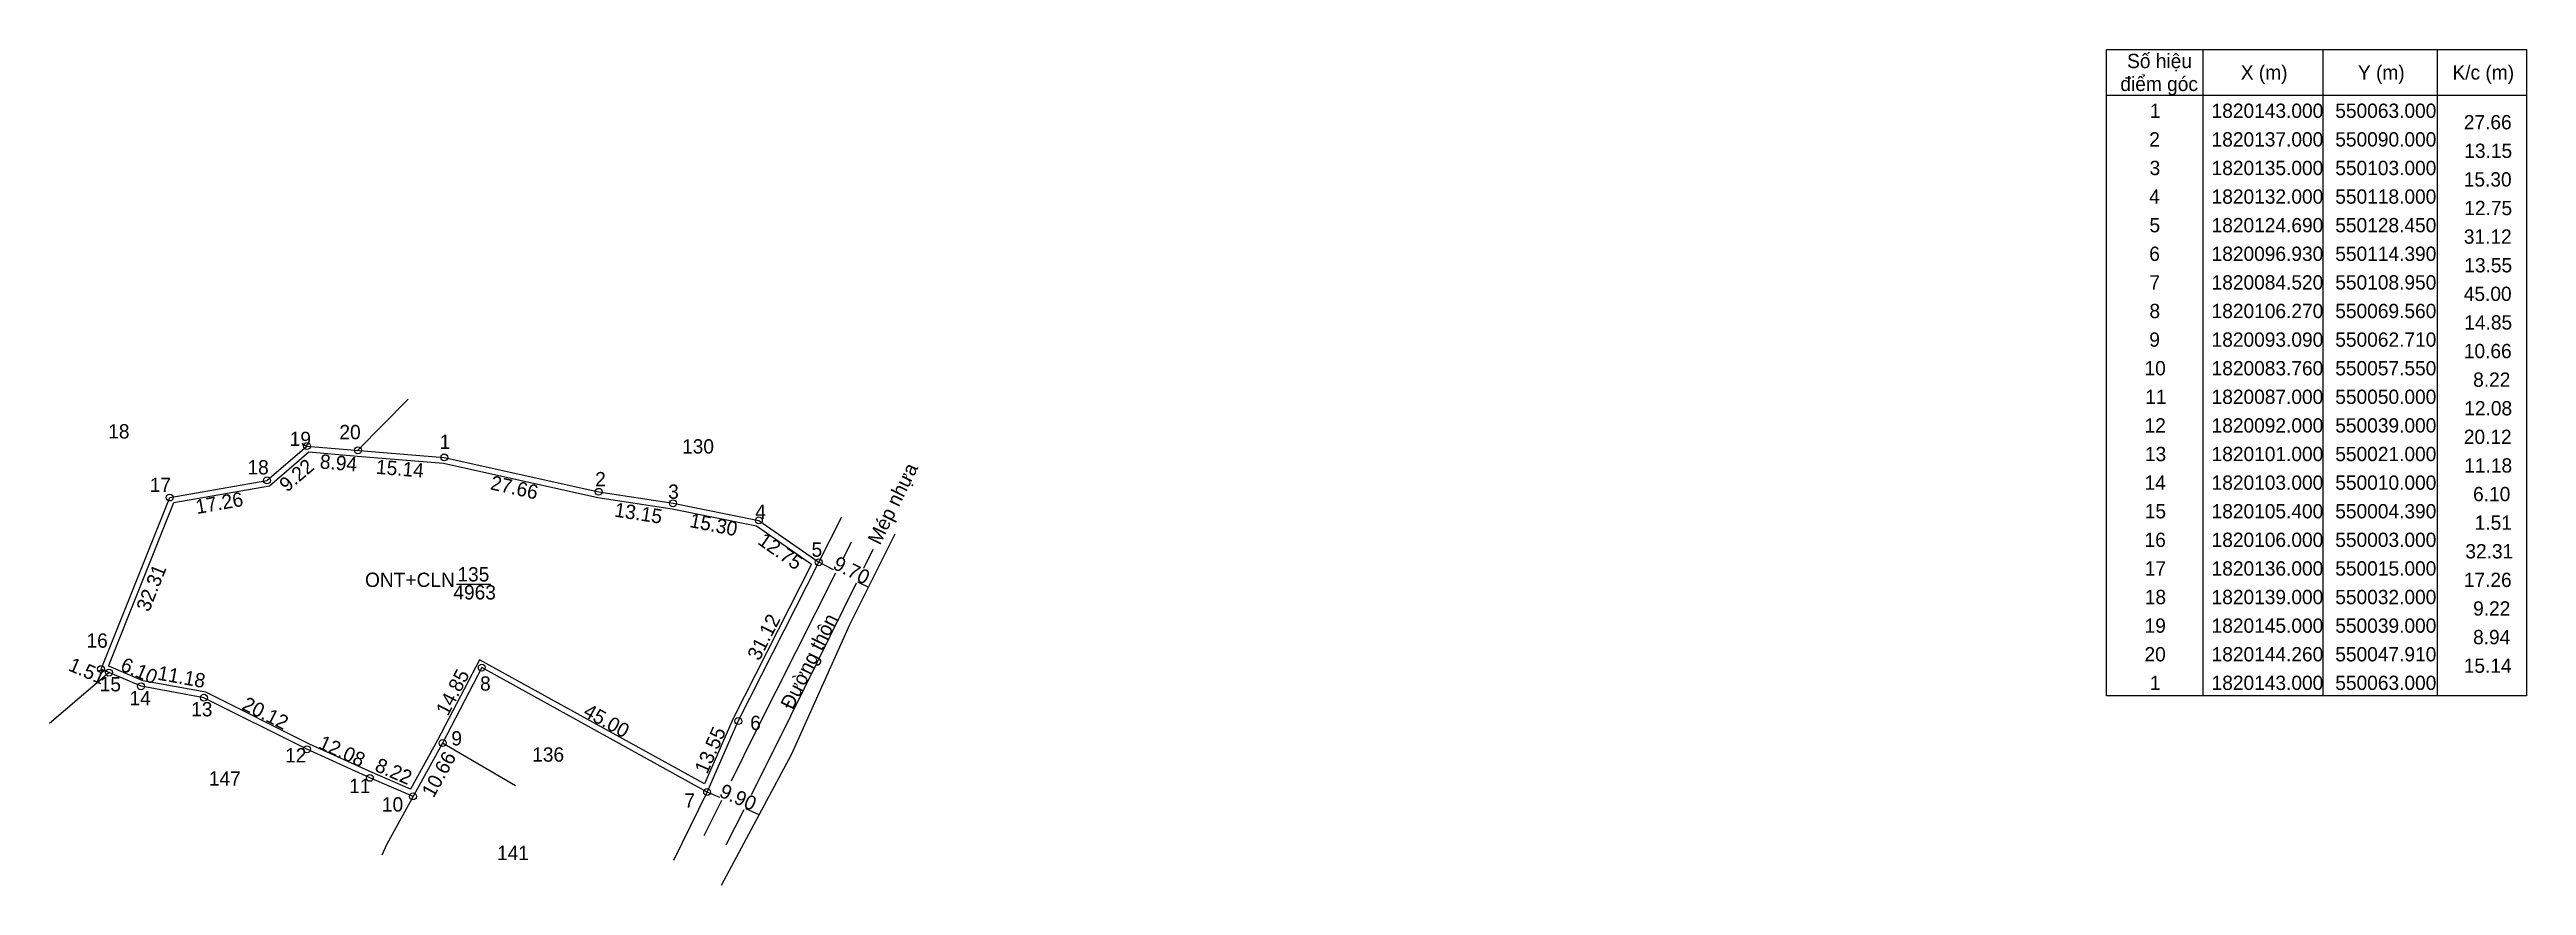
# Model space of a CAD drawing. Extents: x 549288 to 550427, y 1819678 to 1820214.
# Drawn here: x 549994 to 550427, y 1820068.2 to 1820214.3 of the extents above; entities that cross this region are included whole.
import ezdxf

# ---------------------------------------------------------------- set-up
doc = ezdxf.new("R2010")
doc.units = 0
for name, color, linetype in [('Level 1', 7, 'Continuous'), ('Level 10', 7, 'Continuous'), ('Level 22', 7, 'Continuous'), ('Level 23', 7, 'Continuous'), ('Level 55', 7, 'Continuous'), ('Level 6', 7, 'Continuous'), ('Level 63', 7, 'Continuous')]:
    doc.layers.add(name, color=color, linetype=linetype)

msp = doc.modelspace()

# ---------------------------------------------------------------- texts
at = {"layer": 'Level 1'}
for s, p in [('ONT+CLN', (550049.15, 1820120.37)), ('135', (550065.3, 1820121.33)), ('4963', (550064.59, 1820118.18))]:
    msp.add_text(s, height=2.5, dxfattribs=at).set_placement(p)
at = {"layer": 'Level 55'}
for s, rotation, p in [('Mép nhựa', 63.7801, (550139.16, 1820127.55)), ('9.70', 333.1442, (550130.74, 1820123.64)), ('Đường thôn', 63.6988, (550123.9, 1820098.75)), ('9.90', 336.3607, (550110.89, 1820083.78))]:
    msp.add_text(s, height=2.5, rotation=rotation, dxfattribs=at).set_placement(p)
at = {"layer": 'Level 63'}
for s, p in [('Số hiệu', (550357.17, 1820211.06)), ('điểm góc', (550355.99, 1820207.06)), ('X (m)', (550377.04, 1820209.06)), ('Y (m)', (550397.52, 1820209.06)), ('K/c (m)', (550414.05, 1820209.06)), (' 1', (550360.24, 1820202.36)), ('1820143.000', (550371.94, 1820202.36)), ('550063.000', (550393.56, 1820202.36)), ('27.66', (550416.03, 1820200.36)), (' 2', (550360.11, 1820197.36)), ('1820137.000', (550371.94, 1820197.36)), ('550090.000', (550393.56, 1820197.36)), ('13.15', (550416.11, 1820195.36)), (' 3', (550360.17, 1820192.36)), ('1820135.000', (550371.94, 1820192.36)), ('550103.000', (550393.56, 1820192.36)), ('15.30', (550416.02, 1820190.36)), (' 4', (550360.1, 1820187.36)), ('1820132.000', (550371.94, 1820187.36)), ('550118.000', (550393.56, 1820187.36)), ('12.75', (550416.11, 1820185.36)), (' 5', (550360.15, 1820182.36)), ('1820124.690', (550371.94, 1820182.36)), ('550128.450', (550393.56, 1820182.36)), (' 6', (550360.11, 1820177.36)), ('1820096.930', (550371.94, 1820177.36)), ('550114.390', (550393.56, 1820177.36)), ('31.12', (550416.03, 1820180.36)), (' 7', (550360.15, 1820172.36)), ('1820084.520', (550371.94, 1820172.36)), ('550108.950', (550393.56, 1820172.36)), ('13.55', (550416.11, 1820175.36)), ('45.00', (550416.02, 1820170.36)), (' 8', (550360.15, 1820167.36)), ('1820106.270', (550371.94, 1820167.36)), ('550069.560', (550393.56, 1820167.36)), ('14.85', (550416.11, 1820165.36)), (' 9', (550360.12, 1820162.36)), ('1820093.090', (550371.94, 1820162.36)), ('550062.710', (550393.56, 1820162.36)), ('10.66', (550416.03, 1820160.36)), (' 10', (550359.28, 1820157.36)), ('1820083.760', (550371.94, 1820157.36)), ('550057.550', (550393.56, 1820157.36)), ('8.22', (550417.66, 1820155.36)), (' 11', (550359.42, 1820152.36)), ('1820087.000', (550371.94, 1820152.36)), ('550050.000', (550393.56, 1820152.36)), ('12.08', (550416.11, 1820150.36)), ('18', (550004.26, 1820146.32)), (' 20', (550043.74, 1820146.19)), (' 12', (550359.29, 1820147.36)), ('1820092.000', (550371.94, 1820147.36)), ('550039.000', (550393.56, 1820147.36)), (' 19', (550035.05, 1820145)), (' 1', (550061.27, 1820144.48)), ('130', (550104.57, 1820143.69)), (' 13', (550359.35, 1820142.36)), ('1820101.000', (550371.94, 1820142.36)), ('550021.000', (550393.56, 1820142.36)), ('20.12', (550416.03, 1820145.36)), (' 18', (550027.67, 1820140.04)), (' 2', (550088.45, 1820137.96)), (' 14', (550359.28, 1820137.36)), ('1820103.000', (550371.94, 1820137.36)), ('550010.000', (550393.56, 1820137.36)), ('11.18', (550416.11, 1820140.36)), (' 17', (550010.58, 1820136.96)), (' 3', (550101.21, 1820135.78)), ('6.10', (550417.65, 1820135.36)), (' 4', (550116.44, 1820132.27)), (' 15', (550359.33, 1820132.36)), ('1820105.400', (550371.94, 1820132.36)), ('550004.390', (550393.56, 1820132.36)), ('1.51', (550417.93, 1820130.36)), (' 5', (550126.27, 1820125.65)), (' 16', (550359.29, 1820127.36)), ('1820106.000', (550371.94, 1820127.36)), ('550003.000', (550393.56, 1820127.36)), ('32.31', (550416.3, 1820125.36)), (' 17', (550359.33, 1820122.36)), ('1820136.000', (550371.94, 1820122.36)), ('550015.000', (550393.56, 1820122.36)), ('17.26', (550416.03, 1820120.36)), (' 18', (550359.33, 1820117.36)), ('1820139.000', (550371.94, 1820117.36)), ('550032.000', (550393.56, 1820117.36)), (' 19', (550359.3, 1820112.36)), ('1820145.000', (550371.94, 1820112.36)), ('550039.000', (550393.56, 1820112.36)), ('9.22', (550417.66, 1820115.36)), (' 16', (549999.53, 1820109.75)), (' 20', (550359.28, 1820107.36)), ('1820144.260', (550371.94, 1820107.36)), ('550047.910', (550393.56, 1820107.36)), ('8.94', (550417.65, 1820110.36)), ('15.14', (550416.02, 1820105.36)), (' 15', (550001.84, 1820102.12)), (' 14', (550007.05, 1820099.68)), (' 8', (550068.33, 1820102.24)), (' 1', (550360.24, 1820102.36)), ('1820143.000', (550371.94, 1820102.36)), ('550063.000', (550393.56, 1820102.36)), (' 13', (550017.83, 1820097.75)), (' 6', (550115.55, 1820095.36)), (' 12', (550034.25, 1820089.69)), (' 9', (550063.31, 1820092.66)), ('136', (550078.37, 1820089.83)), ('147', (550021.84, 1820085.63)), (' 11', (550045.44, 1820084.34)), (' 10', (550051.17, 1820081.11)), (' 7', (550104.03, 1820081.77)), ('141', (550072.22, 1820072.63))]:
    msp.add_text(s, height=2.5, dxfattribs=at).set_placement(p)
for s, rotation, p in [('9.22', 40.6013, (550035.51, 1820136.83)), ('8.94', 355.2523, (550041.17, 1820141.09)), ('15.14', 355.2269, (550050.99, 1820140.16)), ('27.66', 347.4712, (550070.91, 1820137.45)), ('17.26', 10.008, (550019.77, 1820133.1)), ('13.15', 351.2538, (550092.62, 1820132.68)), ('15.30', 348.6901, (550105.75, 1820130.86)), ('12.75', 325.0264, (550117.63, 1820127.99)), ('32.31', 68.1986, (550011.39, 1820115.87)), ('31.12', 63.1385, (550118.07, 1820107.33)), ('1.51', 336.6523, (549997.11, 1820105.84)), ('6.10', 336.8384, (550006.2, 1820105.86)), ('11.18', 349.6952, (550012.75, 1820104.18)), ('14.85', 62.5379, (550063.64, 1820097.69)), ('20.12', 333.435, (550027.45, 1820099.06)), ('45.00', 331.0938, (550087.11, 1820097.92)), ('12.08', 335.556, (550040.81, 1820092.27)), ('13.55', 66.3295, (550108.95, 1820087.52)), ('8.22', 336.7739, (550050.68, 1820088.29)), ('10.66', 61.055, (550061.12, 1820083.36))]:
    msp.add_text(s, height=2.5, rotation=rotation, dxfattribs=at).set_placement(p)

# ---------------------------------------------------------------- linework, layer by layer
at = {"layer": 'Level 1'}
msp.add_line((550063, 1820143), (550090, 1820137), dxfattribs=at)
msp.add_lwpolyline([(550062.85, 1820142.01), (550089.82, 1820136.02), (550102.83, 1820134.02), (550117.6, 1820131.06), (550127.17, 1820124.37), (550113.49, 1820097.36), (550108.47, 1820085.93), (550069.15, 1820107.64), (550061.83, 1820093.56), (550057.11, 1820085.04), (550050.4, 1820087.91), (550039.43, 1820092.9), (550021.32, 1820101.96), (550010.29, 1820103.96), (550004.78, 1820106.32), (550004.29, 1820106.53), (550015.72, 1820135.11), (550032.44, 1820138.06), (550039.33, 1820143.97), (550047.83, 1820143.26)], close=True, dxfattribs=at)
at = {"layer": 'Level 10'}
for p, q in [((550056.68, 1820153.2), (550047.91, 1820144.26)), ((550032, 1820139), (550039, 1820145)), ((550039, 1820145), (550063, 1820143)), ((550063, 1820143), (550090, 1820137)), ((550003, 1820106), (550015, 1820136)), ((550015, 1820136), (550032, 1820139)), ((550090, 1820137), (550103, 1820135)), ((550103, 1820135), (550118, 1820132)), ((550118, 1820132), (550128.45, 1820124.69)), ((549994, 1820096.58), (550004.39, 1820105.4)), ((550010, 1820103), (550003, 1820106)), ((550021, 1820101), (550010, 1820103)), ((550039, 1820092), (550021, 1820101)), ((550075.47, 1820085.63), (550062.71, 1820093.09)), ((550050, 1820087), (550039, 1820092)), ((550057.55, 1820083.76), (550050, 1820087))]:
    msp.add_line(p, q, dxfattribs=at)
msp.add_lwpolyline([(550052.94, 1820075.42), (550052.06, 1820073.46)], dxfattribs=at)
at = {"layer": 'Level 22'}
for points in [[(550132.76, 1820125.38), (550134.21, 1820128.26)], [(550137.94, 1820126.92), (550136.3, 1820123.59)], [(550113.19, 1820086.5), (550117.6, 1820095.34), (550131.46, 1820122.82)], [(550135.03, 1820121.04), (550121.26, 1820093.18), (550116.65, 1820084.03)], [(550108.41, 1820076.9), (550111.51, 1820083.12)], [(550115.34, 1820081.42), (550112.22, 1820075.24)]]:
    msp.add_lwpolyline(points, dxfattribs=at)
at = {"layer": 'Level 23'}
for p, q in [((550114.39, 1820096.93), (550132.47, 1820132.63)), ((550141.76, 1820129.59), (550133.81, 1820113.76)), ((550108.95, 1820084.52), (550114.39, 1820096.93)), ((550103.14, 1820072.64), (550108.95, 1820084.52))]:
    msp.add_line(p, q, dxfattribs=at)
msp.add_lwpolyline([(550133.81, 1820113.76), (550123.67, 1820091.13), (550111.42, 1820068.19)], dxfattribs=at)
at = {"layer": 'Level 55'}
for p, q in [((550131.04, 1820123.38), (550128.45, 1820124.69)), ((550065.12, 1820120.85), (550071.14, 1820120.85)), ((550137.1, 1820120.31), (550135.32, 1820121.21)), ((550111.18, 1820083.54), (550108.95, 1820084.52)), ((550118.02, 1820080.55), (550115.69, 1820081.57))]:
    msp.add_line(p, q, dxfattribs=at)
for centre in [(550039, 1820145), (550047.91, 1820144.26), (550063, 1820143), (550015, 1820136), (550032, 1820139), (550090, 1820137), (550103, 1820135), (550118, 1820132), (550128.45, 1820124.69), (550003, 1820106), (550004.39, 1820105.4), (550069.56, 1820106.27), (550010, 1820103), (550021, 1820101), (550114.39, 1820096.93), (550039, 1820092), (550062.71, 1820093.09), (550050, 1820087), (550057.55, 1820083.76), (550108.95, 1820084.52)]:
    msp.add_circle(centre, 0.6, dxfattribs=at)
at = {"layer": 'Level 6'}
msp.add_line((550062.71, 1820093.09), (550052.94, 1820075.42), dxfattribs=at)
msp.add_lwpolyline([(550108.95, 1820084.52), (550069.56, 1820106.27), (550062.71, 1820093.09)], dxfattribs=at)
at = {"layer": 'Level 63'}
for p, q in [((550370.38, 1820214.31), (550370.38, 1820101.31)), ((550391.38, 1820214.31), (550391.38, 1820101.31)), ((550411.38, 1820214.31), (550411.38, 1820101.31)), ((550353.58, 1820206.31), (550426.98, 1820206.31))]:
    msp.add_line(p, q, dxfattribs=at)
msp.add_lwpolyline([(550353.58, 1820214.31), (550426.98, 1820214.31), (550426.98, 1820101.31), (550353.58, 1820101.31)], close=True, dxfattribs=at)

msp.set_redraw_order([(e.dxf.handle, doc.entitydb.next_handle()) for e in msp.query("TEXT MTEXT ATTDEF DIMENSION ARC_DIMENSION")])  # texts and dimensions are drawn at this point

doc.saveas('drawing.dxf')
